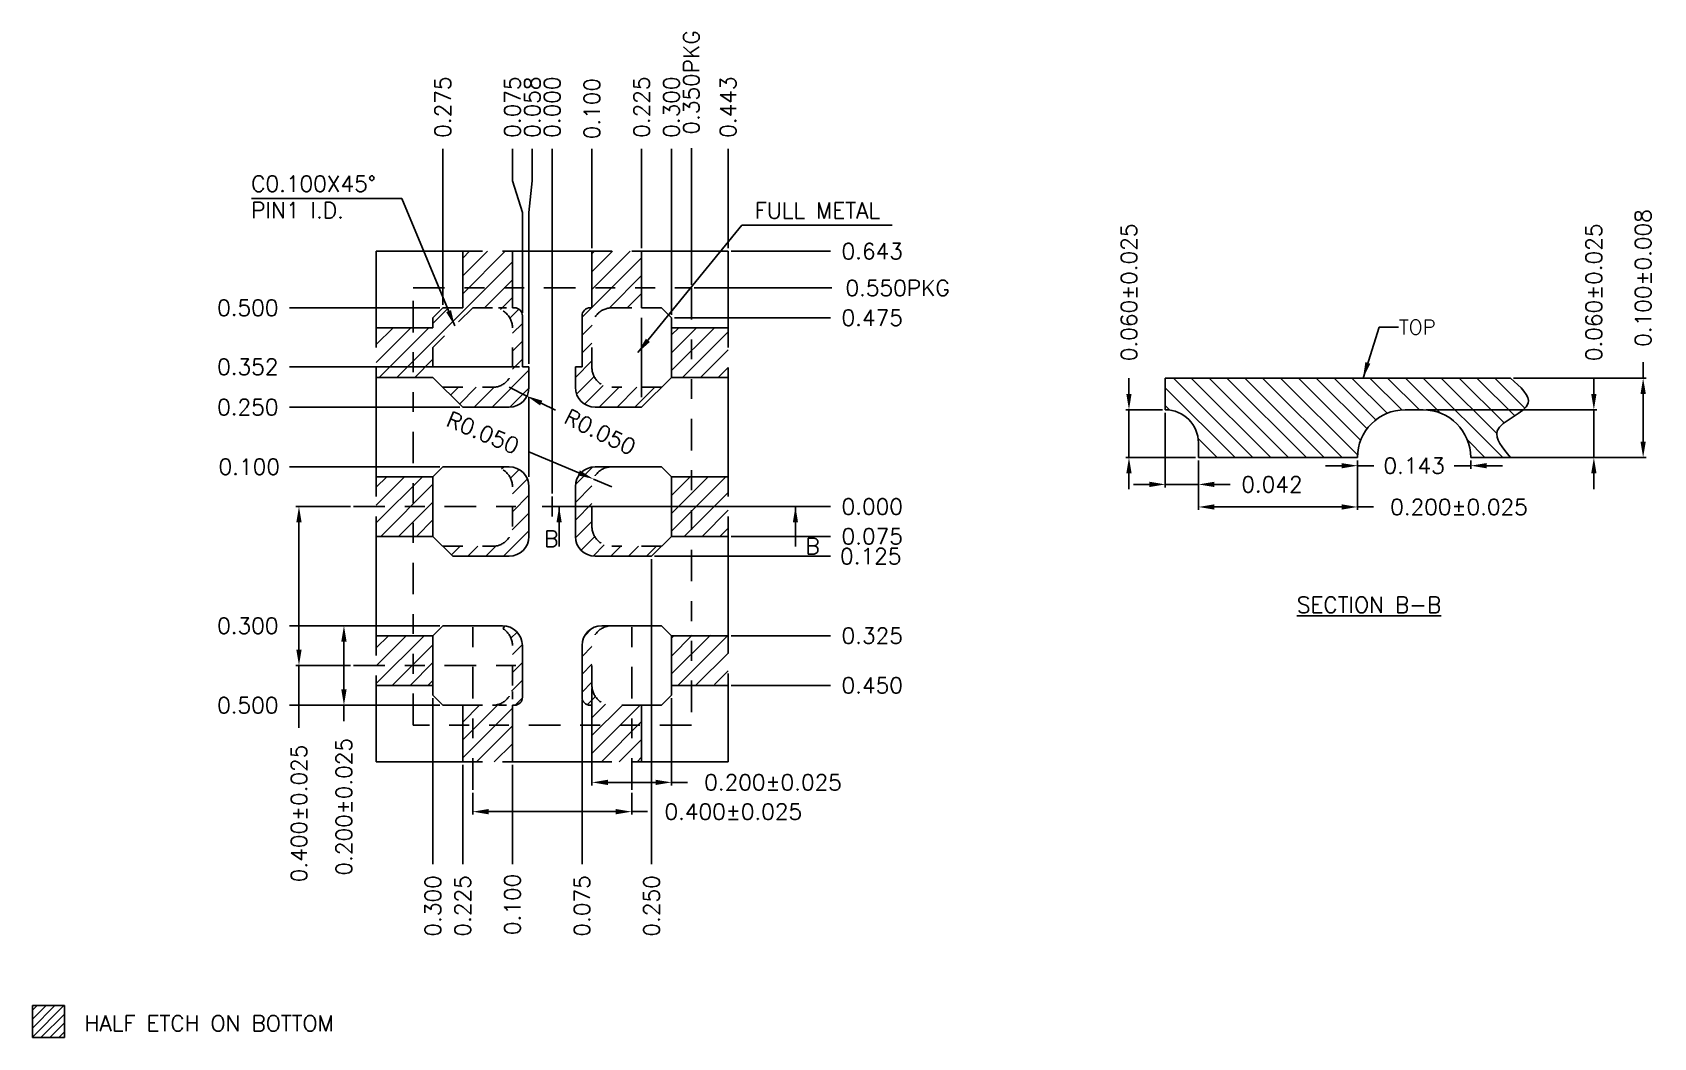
# Model space of a CAD drawing. Header units: millimetres. Extents: x 424.8 to 432.95, y 108.22 to 113.28.
import ezdxf
from ezdxf.enums import TextEntityAlignment as Align

# ---------------------------------------------------------------- set-up
doc = ezdxf.new("R2010")
doc.units = ezdxf.units.MM
doc.header["$LTSCALE"] = 0.5
doc.header["$PDMODE"] = 98
for name, pattern in [('CENTER', [50.8, 31.75, -6.35, 6.35, -6.35]), ('HIDDEN', [0.375, 0.25, -0.125]), ('PHANTOM2', [31.75, 15.875, -3.175, 3.175, -3.175, 3.175, -3.175])]:
    doc.linetypes.add(name, pattern=pattern)
for name, color, linetype in [('1', 7, 'HIDDEN'), ('Center', 2, 'CENTER'), ('DEF', 5, 'Continuous'), ('DIMENSION', 3, 'Continuous'), ('HEB', 4, 'Continuous'), ('PKG', 1, 'PHANTOM2'), ('TB', 7, 'Continuous')]:
    doc.layers.add(name, color=color, linetype=linetype)
doc.styles.add('ADESK1', font='romans', dxfattribs={"bigfont": 'AllInOneBig.shx'})
doc.styles.add('Chinese', font='', dxfattribs={"height": 5})
doc.styles.add('SIMPLEX', font='simplex.shx', dxfattribs={"bigfont": 'AllInOneBig.shx'})
doc.styles.get('Chinese').set_extended_font_data('SimSun')
doc.dimstyles.new('Standard3', dxfattribs={"dimtxt": 0.06, "dimasz": 0.08, "dimexe": 0.027, "dimexo": 0.027, "dimgap": 0.027, "dimtad": 1, "dimdec": 3, "dimrnd": 0.0005, "dimzin": 1, "dimtxsty": 'SIMPLEX', "dimcen": 0.1905, "dimclrd": 256, "dimclre": 256, "dimclrt": 256, "dimazin": 3, "dimtp": 0.03, "dimtm": 0.05, "dimtfac": 0.8, "dimtdec": 3, "dimtmove": 0, "dimatfit": 3, "dimfxl": 0.05, "dimtzin": 4, "dimlwd": -1, "dimlwe": -1})
doc.dimstyles.new('Standard4', dxfattribs={"dimtxt": 0.08, "dimasz": 0.08, "dimexe": 0.015, "dimexo": 0.015, "dimgap": 0.05, "dimtad": 1, "dimdec": 3, "dimlfac": 0.5, "dimrnd": 5e-06, "dimzin": 1, "dimtxsty": 'SIMPLEX', "dimcen": 0.05, "dimclrd": 256, "dimclre": 256, "dimclrt": 256, "dimazin": 3, "dimtp": 0.03, "dimtm": 0.05, "dimtfac": 0.8, "dimtdec": 3, "dimtmove": 0, "dimatfit": 3, "dimfxl": 0.05, "dimtzin": 4, "dimlwd": -1, "dimlwe": -1})

msp = doc.modelspace()

# ---------------------------------------------------------------- texts
at = {"ltscale": 0.1, "char_height": 0.08, "attachment_point": 1}
for s, insert, width, style in [('C0.100X45%%D\\PPIN1 I.D.', (425.8997, 112.5618), 0.781911, 'SIMPLEX'), ('FULL METAL', (428.4321, 112.427), 0.781911, 'SIMPLEX'), ('{\\Fsimplex|c0;\\LSECTION B-B}', (431.1596, 110.4428), 0.838553, 'Chinese')]:
    msp.add_mtext(s, dxfattribs=dict(at, insert=insert, width=width, style=style))
at = {"layer": 'DIMENSION', "ltscale": 0.1, "char_height": 0.08, "width": 0.084585, "attachment_point": 1, "style": 'Chinese'}
for insert in [(427.3735, 110.7751), (428.6877, 110.7381)]:
    msp.add_mtext('{\\Fsimplex|c0;B}', dxfattribs=dict(at, insert=insert))
at = {"layer": 'HEB', "linetype": 'ByBlock', "style": 'SIMPLEX'}
msp.add_text('HALF ETCH ON BOTTOM', height=0.08, dxfattribs=at).set_placement((425.0611, 108.2966), align=Align.MIDDLE_LEFT)
at = {"layer": 'TB', "style": 'ADESK1'}
msp.add_text('TOP', height=0.07363, dxfattribs=at).set_placement((431.6724, 111.7631))

# ---------------------------------------------------------------- blocks, each defined once
blk = doc.blocks.new('*D135')
at = {"ltscale": 0.1, "transparency": 16777216}
for p, q in [((430.6646, 111.1292), (430.6646, 110.8802)), ((431.4646, 111.1292), (431.4646, 110.8802)), ((430.7446, 110.8952), (431.3846, 110.8952)), ((431.4646, 110.8952), (431.5446, 110.8952))]:
    blk.add_line(p, q, dxfattribs=at)
for points in [[(430.7446, 110.9086), (430.7446, 110.8819), (430.6646, 110.8952)], [(431.3846, 110.9086), (431.3846, 110.8819), (431.4646, 110.8952)]]:
    blk.add_solid(points, dxfattribs=at)
at = {"layer": 'Defpoints', "color": 0, "ltscale": 0.1, "transparency": 16777216}
for p in [(430.6646, 111.1442), (431.4646, 111.1442), (431.4646, 110.8952)]:
    blk.add_point(p, dxfattribs=at)
at = {"ltscale": 0.1, "transparency": 16777216, "insert": (431.9755, 110.8952), "char_height": 0.08, "attachment_point": 5, "style": 'SIMPLEX'}
blk.add_mtext('\\A1;0.200%%P0.025', dxfattribs=at)
blk = doc.blocks.new('*D136')
at = {"ltscale": 0.1, "transparency": 16777216}
for p, q in [((430.4982, 111.3692), (430.4982, 110.9938)), ((430.6646, 111.1292), (430.6646, 110.9938)), ((430.4182, 111.0088), (430.3382, 111.0088)), ((430.4982, 111.0088), (430.6646, 111.0088)), ((430.7446, 111.0088), (430.8246, 111.0088))]:
    blk.add_line(p, q, dxfattribs=at)
for points in [[(430.4182, 111.0221), (430.4182, 110.9955), (430.4982, 111.0088)], [(430.7446, 111.0221), (430.7446, 110.9955), (430.6646, 111.0088)]]:
    blk.add_solid(points, dxfattribs=at)
at = {"layer": 'Defpoints', "color": 0, "ltscale": 0.1, "transparency": 16777216}
for p in [(430.4982, 111.3842), (430.6646, 111.1442), (430.4982, 111.0088)]:
    blk.add_point(p, dxfattribs=at)
at = {"ltscale": 0.1, "transparency": 16777216, "insert": (431.0346, 111.0088), "char_height": 0.08, "attachment_point": 5, "style": 'SIMPLEX'}
blk.add_mtext('\\A1;0.042', dxfattribs=at)
blk = doc.blocks.new('*D137')
at = {"ltscale": 0.1, "transparency": 16777216}
for p, q in [((432.6539, 111.4642), (432.6539, 111.5442)), ((431.8096, 111.3842), (432.6689, 111.3842)), ((432.6539, 111.1442), (432.6539, 111.3842)), ((432.0496, 111.1442), (432.6689, 111.1442)), ((432.6539, 111.0642), (432.6539, 110.9842))]:
    blk.add_line(p, q, dxfattribs=at)
for points in [[(432.6405, 111.4642), (432.6672, 111.4642), (432.6539, 111.3842)], [(432.6405, 111.0642), (432.6672, 111.0642), (432.6539, 111.1442)]]:
    blk.add_solid(points, dxfattribs=at)
at = {"layer": 'Defpoints', "color": 0, "ltscale": 0.1, "transparency": 16777216}
for p in [(431.7946, 111.3842), (432.6539, 111.3842), (432.0346, 111.1442)]:
    blk.add_point(p, dxfattribs=at)
at = {"ltscale": 0.1, "transparency": 16777216, "insert": (432.6539, 111.9751), "char_height": 0.08, "attachment_point": 5, "rotation": 90, "style": 'SIMPLEX'}
blk.add_mtext('\\A1;0.060%%P0.025', dxfattribs=at)
blk = doc.blocks.new('*D138')
at = {"ltscale": 0.1, "transparency": 16777216}
for p, q in [((432.9018, 111.5442), (432.9018, 111.6242)), ((432.2496, 111.5442), (432.9168, 111.5442)), ((432.9018, 111.2242), (432.9018, 111.4642)), ((432.2496, 111.1442), (432.9168, 111.1442))]:
    blk.add_line(p, q, dxfattribs=at)
for points in [[(432.8885, 111.4642), (432.9152, 111.4642), (432.9018, 111.5442)], [(432.8885, 111.2242), (432.9152, 111.2242), (432.9018, 111.1442)]]:
    blk.add_solid(points, dxfattribs=at)
at = {"layer": 'Defpoints', "color": 0, "ltscale": 0.1, "transparency": 16777216}
for p in [(432.2346, 111.5442), (432.9018, 111.5442), (432.2346, 111.1442)]:
    blk.add_point(p, dxfattribs=at)
at = {"ltscale": 0.1, "transparency": 16777216, "insert": (432.9018, 112.0475), "char_height": 0.08, "attachment_point": 5, "rotation": 90, "style": 'SIMPLEX'}
blk.add_mtext('\\A1;0.100%%P0.008', dxfattribs=at)
blk = doc.blocks.new('*D139')
at = {"ltscale": 0.1, "transparency": 16777216}
for p, q in [((430.3152, 111.4642), (430.3152, 111.5442)), ((430.4832, 111.3842), (430.3002, 111.3842)), ((430.3152, 111.1442), (430.3152, 111.3842)), ((430.6496, 111.1442), (430.3002, 111.1442)), ((430.3152, 111.0642), (430.3152, 110.9842))]:
    blk.add_line(p, q, dxfattribs=at)
for points in [[(430.3019, 111.4642), (430.3285, 111.4642), (430.3152, 111.3842)], [(430.3019, 111.0642), (430.3285, 111.0642), (430.3152, 111.1442)]]:
    blk.add_solid(points, dxfattribs=at)
at = {"layer": 'Defpoints', "color": 0, "ltscale": 0.1, "transparency": 16777216}
for p in [(430.3152, 111.3842), (430.4982, 111.3842), (430.6646, 111.1442)]:
    blk.add_point(p, dxfattribs=at)
at = {"ltscale": 0.1, "transparency": 16777216, "insert": (430.3152, 111.9751), "char_height": 0.08, "attachment_point": 5, "rotation": 90, "style": 'SIMPLEX'}
blk.add_mtext('\\A1;0.060%%P0.025', dxfattribs=at)
blk = doc.blocks.new('*D140')
at = {"ltscale": 0.1, "transparency": 16777216}
for p, q in [((431.3846, 111.1029), (431.3046, 111.1029)), ((431.4646, 111.1292), (431.4646, 111.0879)), ((431.4646, 111.1029), (431.5472, 111.1029)), ((432.0346, 111.1029), (431.9519, 111.1029)), ((432.0346, 111.1292), (432.0346, 111.0879)), ((432.1146, 111.1029), (432.1946, 111.1029))]:
    blk.add_line(p, q, dxfattribs=at)
for points in [[(431.3846, 111.1162), (431.3846, 111.0896), (431.4646, 111.1029)], [(432.1146, 111.1162), (432.1146, 111.0896), (432.0346, 111.1029)]]:
    blk.add_solid(points, dxfattribs=at)
at = {"layer": 'Defpoints', "color": 0, "ltscale": 0.1, "transparency": 16777216}
for p in [(431.4646, 111.1442), (432.0346, 111.1442), (432.0346, 111.1029)]:
    blk.add_point(p, dxfattribs=at)
at = {"ltscale": 0.1, "transparency": 16777216, "insert": (431.7496, 111.1029), "char_height": 0.08, "attachment_point": 5, "style": 'SIMPLEX'}
blk.add_mtext('\\A1;0.143', dxfattribs=at)
blk = doc.blocks.new('*D159')
at = {"layer": 'Defpoints', "color": 0, "ltscale": 0.1, "transparency": 16777216}
for p in [(427.4138, 110.8974), (427.4638, 110.8974), (428.8138, 110.8974)]:
    blk.add_point(p, dxfattribs=at)
at = {"layer": 'DIMENSION', "ltscale": 0.1, "transparency": 16777216}
blk.add_line((427.4788, 110.8974), (428.8138, 110.8974), dxfattribs=at)
at = {"layer": 'DIMENSION', "ltscale": 0.1, "transparency": 16777216, "insert": (429.0238, 110.8974), "char_height": 0.08, "attachment_point": 5, "style": 'SIMPLEX'}
blk.add_mtext('\\A1;0.000', dxfattribs=at)
blk = doc.blocks.new('*D160')
at = {"layer": 'Defpoints', "color": 0, "ltscale": 0.1, "transparency": 16777216}
for p in [(427.4138, 112.6974), (427.4138, 110.9474), (427.4138, 110.8974)]:
    blk.add_point(p, dxfattribs=at)
at = {"layer": 'DIMENSION', "ltscale": 0.1, "transparency": 16777216}
blk.add_line((427.4138, 110.9624), (427.4138, 112.6974), dxfattribs=at)
at = {"layer": 'DIMENSION', "ltscale": 0.1, "transparency": 16777216, "insert": (427.4138, 112.9074), "char_height": 0.08, "attachment_point": 5, "rotation": 90, "style": 'SIMPLEX'}
blk.add_mtext('\\A1;0.000', dxfattribs=at)
blk = doc.blocks.new('*D161')
at = {"layer": 'Defpoints', "color": 0, "ltscale": 0.1, "transparency": 16777216}
for p in [(426.14, 110.8974), (426.4138, 110.8974), (426.4138, 110.0974)]:
    blk.add_point(p, dxfattribs=at)
at = {"layer": 'DIMENSION', "ltscale": 0.1, "transparency": 16777216}
for p, q in [((426.3988, 110.8974), (426.125, 110.8974)), ((426.14, 110.8174), (426.14, 110.1774)), ((426.3988, 110.0974), (426.125, 110.0974)), ((426.14, 110.0974), (426.14, 109.7836))]:
    blk.add_line(p, q, dxfattribs=at)
for points in [[(426.1267, 110.8174), (426.1533, 110.8174), (426.14, 110.8974)], [(426.1267, 110.1774), (426.1533, 110.1774), (426.14, 110.0974)]]:
    blk.add_solid(points, dxfattribs=at)
at = {"layer": 'DIMENSION', "ltscale": 0.1, "transparency": 16777216, "insert": (426.14, 109.3527), "char_height": 0.08, "attachment_point": 5, "rotation": 90, "style": 'SIMPLEX'}
blk.add_mtext('\\A1;0.400%%P0.025', dxfattribs=at)
blk = doc.blocks.new('*D162')
at = {"layer": 'Defpoints', "color": 0, "ltscale": 0.1, "transparency": 16777216}
for p in [(428.2988, 112.1824), (428.8138, 112.1824), (427.4138, 110.8974)]:
    blk.add_point(p, dxfattribs=at)
at = {"layer": 'DIMENSION', "ltscale": 0.1, "transparency": 16777216}
blk.add_line((428.3138, 112.1824), (428.8138, 112.1824), dxfattribs=at)
at = {"layer": 'DIMENSION', "ltscale": 0.1, "transparency": 16777216, "insert": (429.0238, 112.1824), "char_height": 0.08, "attachment_point": 5, "style": 'SIMPLEX'}
blk.add_mtext('\\A1;0.643', dxfattribs=at)
blk = doc.blocks.new('*D163')
at = {"layer": 'Defpoints', "color": 0, "ltscale": 0.1, "transparency": 16777216}
for p in [(428.2988, 112.6974), (428.2988, 112.1824), (427.4138, 110.8974)]:
    blk.add_point(p, dxfattribs=at)
at = {"layer": 'DIMENSION', "ltscale": 0.1, "transparency": 16777216}
blk.add_line((428.2988, 112.1974), (428.2988, 112.6974), dxfattribs=at)
at = {"layer": 'DIMENSION', "ltscale": 0.1, "transparency": 16777216, "insert": (428.2988, 112.9074), "char_height": 0.08, "attachment_point": 5, "rotation": 90, "style": 'SIMPLEX'}
blk.add_mtext('\\A1;0.443', dxfattribs=at)
blk = doc.blocks.new('*D164')
at = {"layer": 'Defpoints', "color": 0, "ltscale": 0.1, "transparency": 16777216}
for p in [(427.8638, 112.6974), (427.8638, 112.1824), (427.4138, 110.8974)]:
    blk.add_point(p, dxfattribs=at)
at = {"layer": 'DIMENSION', "ltscale": 0.1, "transparency": 16777216}
blk.add_line((427.8638, 112.1974), (427.8638, 112.6974), dxfattribs=at)
at = {"layer": 'DIMENSION', "ltscale": 0.1, "transparency": 16777216, "insert": (427.8638, 112.9074), "char_height": 0.08, "attachment_point": 5, "rotation": 90, "style": 'SIMPLEX'}
blk.add_mtext('\\A1;0.225', dxfattribs=at)
blk = doc.blocks.new('*D165')
at = {"layer": 'Defpoints', "color": 0, "ltscale": 0.1, "transparency": 16777216}
for p in [(428.0138, 112.6974), (428.0138, 111.8474), (427.4138, 110.8974)]:
    blk.add_point(p, dxfattribs=at)
at = {"layer": 'DIMENSION', "ltscale": 0.1, "transparency": 16777216}
blk.add_line((428.0138, 111.8624), (428.0138, 112.6974), dxfattribs=at)
at = {"layer": 'DIMENSION', "ltscale": 0.1, "transparency": 16777216, "insert": (428.0138, 112.9074), "char_height": 0.08, "attachment_point": 5, "rotation": 90, "style": 'SIMPLEX'}
blk.add_mtext('\\A1;0.300', dxfattribs=at)
blk = doc.blocks.new('*D166')
at = {"layer": 'Defpoints', "color": 0, "ltscale": 0.1, "transparency": 16777216}
for p in [(427.4138, 110.8974), (426.8138, 109.9474), (426.8138, 109.0974)]:
    blk.add_point(p, dxfattribs=at)
at = {"layer": 'DIMENSION', "ltscale": 0.1, "transparency": 16777216}
blk.add_line((426.8138, 109.9324), (426.8138, 109.0974), dxfattribs=at)
at = {"layer": 'DIMENSION', "ltscale": 0.1, "transparency": 16777216, "insert": (426.8138, 108.8874), "char_height": 0.08, "attachment_point": 5, "rotation": 90, "style": 'SIMPLEX'}
blk.add_mtext('\\A1;0.300', dxfattribs=at)
blk = doc.blocks.new('*D143')
at = {"layer": 'Defpoints', "color": 0, "ltscale": 0.1, "transparency": 16777216}
for p in [(428.1138, 111.9974), (428.8213, 111.9974), (427.4138, 110.8974)]:
    blk.add_point(p, dxfattribs=at)
at = {"layer": 'DIMENSION', "ltscale": 0.1, "transparency": 16777216}
blk.add_line((428.1288, 111.9974), (428.8213, 111.9974), dxfattribs=at)
at = {"layer": 'DIMENSION', "ltscale": 0.1, "transparency": 16777216, "insert": (429.1513, 111.9974), "char_height": 0.08, "attachment_point": 5, "style": 'SIMPLEX'}
blk.add_mtext('\\A1;0.550PKG', dxfattribs=at)
blk = doc.blocks.new('*D144')
at = {"layer": 'Defpoints', "color": 0, "ltscale": 0.1, "transparency": 16777216}
for p in [(428.1138, 112.7015), (428.1138, 111.9974), (427.4138, 110.8974)]:
    blk.add_point(p, dxfattribs=at)
at = {"layer": 'DIMENSION', "ltscale": 0.1, "transparency": 16777216}
blk.add_line((428.1138, 112.0124), (428.1138, 112.7015), dxfattribs=at)
at = {"layer": 'DIMENSION', "ltscale": 0.1, "transparency": 16777216, "insert": (428.1138, 113.0315), "char_height": 0.08, "attachment_point": 5, "rotation": 90, "style": 'SIMPLEX'}
blk.add_mtext('\\A1;0.350PKG', dxfattribs=at)
blk = doc.blocks.new('*D145')
at = {"layer": 'Defpoints', "color": 0, "ltscale": 0.1, "transparency": 16777216}
for p in [(427.4138, 110.8974), (426.0924, 109.8974), (426.8638, 109.8974)]:
    blk.add_point(p, dxfattribs=at)
at = {"layer": 'DIMENSION', "linetype": 'ByBlock', "ltscale": 0.1, "transparency": 16777216}
blk.add_line((426.8488, 109.8974), (426.0924, 109.8974), dxfattribs=at)
at = {"layer": 'DIMENSION', "ltscale": 0.1, "transparency": 16777216, "insert": (425.8824, 109.8974), "char_height": 0.08, "attachment_point": 5, "style": 'SIMPLEX'}
blk.add_mtext('\\A1;0.500', dxfattribs=at)
blk = doc.blocks.new('*D146')
at = {"layer": 'Defpoints', "color": 0, "ltscale": 0.1, "transparency": 16777216}
for p in [(426.0924, 111.8974), (426.8638, 111.8974), (427.4138, 110.8974)]:
    blk.add_point(p, dxfattribs=at)
at = {"layer": 'DIMENSION', "linetype": 'ByBlock', "ltscale": 0.1, "transparency": 16777216}
blk.add_line((426.8488, 111.8974), (426.0924, 111.8974), dxfattribs=at)
at = {"layer": 'DIMENSION', "ltscale": 0.1, "transparency": 16777216, "insert": (425.8824, 111.8974), "char_height": 0.08, "attachment_point": 5, "style": 'SIMPLEX'}
blk.add_mtext('\\A1;0.500', dxfattribs=at)
blk = doc.blocks.new('*D167')
at = {"layer": 'Defpoints', "color": 0, "ltscale": 0.1, "transparency": 16777216}
for p in [(427.6138, 112.6974), (427.6138, 112.1824), (427.4138, 110.8974)]:
    blk.add_point(p, dxfattribs=at)
at = {"layer": 'DIMENSION', "ltscale": 0.1, "transparency": 16777216}
blk.add_line((427.6138, 112.1974), (427.6138, 112.6974), dxfattribs=at)
at = {"layer": 'DIMENSION', "ltscale": 0.1, "transparency": 16777216, "insert": (427.6138, 112.8998), "char_height": 0.08, "attachment_point": 5, "rotation": 90, "style": 'SIMPLEX'}
blk.add_mtext('\\A1;0.100', dxfattribs=at)
blk = doc.blocks.new('*D147')
at = {"layer": 'Defpoints', "color": 0, "ltscale": 0.1, "transparency": 16777216}
for p in [(427.3138, 112.6974), (427.297, 111.6006), (427.4138, 110.8974)]:
    blk.add_point(p, dxfattribs=at)
at = {"layer": 'DIMENSION', "ltscale": 0.1, "transparency": 16777216}
for p, q in [((427.3138, 112.5374), (427.3138, 112.6974)), ((427.297, 112.3774), (427.3138, 112.5374)), ((427.297, 111.6156), (427.297, 112.3774))]:
    blk.add_line(p, q, dxfattribs=at)
at = {"layer": 'DIMENSION', "ltscale": 0.1, "transparency": 16777216, "insert": (427.3138, 112.9074), "char_height": 0.08, "attachment_point": 5, "rotation": 90, "style": 'SIMPLEX'}
blk.add_mtext('\\A1;0.058', dxfattribs=at)
blk = doc.blocks.new('*D148')
at = {"layer": 'Defpoints', "color": 0, "ltscale": 0.1, "transparency": 16777216}
for p in [(427.2138, 112.6974), (427.2638, 111.8574), (427.4138, 110.8974)]:
    blk.add_point(p, dxfattribs=at)
at = {"layer": 'DIMENSION', "ltscale": 0.1, "transparency": 16777216}
for p, q in [((427.2138, 112.5374), (427.2138, 112.6974)), ((427.2638, 112.3774), (427.2138, 112.5374)), ((427.2638, 111.8724), (427.2638, 112.3774))]:
    blk.add_line(p, q, dxfattribs=at)
at = {"layer": 'DIMENSION', "ltscale": 0.1, "transparency": 16777216, "insert": (427.2138, 112.9074), "char_height": 0.08, "attachment_point": 5, "rotation": 90, "style": 'SIMPLEX'}
blk.add_mtext('\\A1;0.075', dxfattribs=at)
blk = doc.blocks.new('*D149')
at = {"layer": 'Defpoints', "color": 0, "ltscale": 0.1, "transparency": 16777216}
for p in [(426.0924, 111.0974), (426.8638, 111.0974), (427.4138, 110.8974)]:
    blk.add_point(p, dxfattribs=at)
at = {"layer": 'DIMENSION', "ltscale": 0.1, "transparency": 16777216}
blk.add_line((426.8488, 111.0974), (426.0924, 111.0974), dxfattribs=at)
at = {"layer": 'DIMENSION', "ltscale": 0.1, "transparency": 16777216, "insert": (425.89, 111.0974), "char_height": 0.08, "attachment_point": 5, "style": 'SIMPLEX'}
blk.add_mtext('\\A1;0.100', dxfattribs=at)
blk = doc.blocks.new('*D150')
at = {"layer": 'Defpoints', "color": 0, "ltscale": 0.1, "transparency": 16777216}
for p in [(427.4138, 110.8974), (427.9138, 110.6474), (428.8138, 110.6474)]:
    blk.add_point(p, dxfattribs=at)
at = {"layer": 'DIMENSION', "ltscale": 0.1, "transparency": 16777216}
blk.add_line((427.9288, 110.6474), (428.8138, 110.6474), dxfattribs=at)
at = {"layer": 'DIMENSION', "ltscale": 0.1, "transparency": 16777216, "insert": (429.0162, 110.6474), "char_height": 0.08, "attachment_point": 5, "style": 'SIMPLEX'}
blk.add_mtext('\\A1;0.125', dxfattribs=at)
blk = doc.blocks.new('*D151')
at = {"layer": 'Defpoints', "color": 0, "ltscale": 0.1, "transparency": 16777216}
for p in [(426.0924, 111.6006), (427.2638, 111.6006), (427.4138, 110.8974)]:
    blk.add_point(p, dxfattribs=at)
at = {"layer": 'DIMENSION', "ltscale": 0.1, "transparency": 16777216}
blk.add_line((427.2488, 111.6006), (426.0924, 111.6006), dxfattribs=at)
at = {"layer": 'DIMENSION', "ltscale": 0.1, "transparency": 16777216, "insert": (425.8824, 111.6006), "char_height": 0.08, "attachment_point": 5, "style": 'SIMPLEX'}
blk.add_mtext('\\A1;0.352', dxfattribs=at)
blk = doc.blocks.new('*D152')
at = {"layer": 'Defpoints', "color": 0, "ltscale": 0.1, "transparency": 16777216}
for p in [(426.0924, 111.3974), (426.9638, 111.3974), (427.4138, 110.8974)]:
    blk.add_point(p, dxfattribs=at)
at = {"layer": 'DIMENSION', "ltscale": 0.1, "transparency": 16777216}
blk.add_line((426.9488, 111.3974), (426.0924, 111.3974), dxfattribs=at)
at = {"layer": 'DIMENSION', "ltscale": 0.1, "transparency": 16777216, "insert": (425.8824, 111.3974), "char_height": 0.08, "attachment_point": 5, "style": 'SIMPLEX'}
blk.add_mtext('\\A1;0.250', dxfattribs=at)
blk = doc.blocks.new('*D168')
at = {"layer": 'Defpoints', "color": 0, "ltscale": 0.1, "transparency": 16777216}
for p in [(427.4138, 110.8974), (427.2138, 109.6124), (427.2138, 109.0974)]:
    blk.add_point(p, dxfattribs=at)
at = {"layer": 'DIMENSION', "ltscale": 0.1, "transparency": 16777216}
blk.add_line((427.2138, 109.5974), (427.2138, 109.0974), dxfattribs=at)
at = {"layer": 'DIMENSION', "ltscale": 0.1, "transparency": 16777216, "insert": (427.2138, 108.895), "char_height": 0.08, "attachment_point": 5, "rotation": 90, "style": 'SIMPLEX'}
blk.add_mtext('\\A1;0.100', dxfattribs=at)
blk = doc.blocks.new('*D169')
at = {"layer": 'Defpoints', "color": 0, "ltscale": 0.1, "transparency": 16777216}
for p in [(427.4138, 110.8974), (426.9638, 109.6124), (426.9638, 109.0974)]:
    blk.add_point(p, dxfattribs=at)
at = {"layer": 'DIMENSION', "ltscale": 0.1, "transparency": 16777216}
blk.add_line((426.9638, 109.5974), (426.9638, 109.0974), dxfattribs=at)
at = {"layer": 'DIMENSION', "ltscale": 0.1, "transparency": 16777216, "insert": (426.9638, 108.8874), "char_height": 0.08, "attachment_point": 5, "rotation": 90, "style": 'SIMPLEX'}
blk.add_mtext('\\A1;0.225', dxfattribs=at)
blk = doc.blocks.new('*D170')
at = {"layer": 'Defpoints', "color": 0, "ltscale": 0.1, "transparency": 16777216}
for p in [(427.4138, 110.8974), (428.2988, 110.7474), (428.8138, 110.7474)]:
    blk.add_point(p, dxfattribs=at)
at = {"layer": 'DIMENSION', "ltscale": 0.1, "transparency": 16777216}
blk.add_line((428.3138, 110.7474), (428.8138, 110.7474), dxfattribs=at)
at = {"layer": 'DIMENSION', "ltscale": 0.1, "transparency": 16777216, "insert": (429.0238, 110.7474), "char_height": 0.08, "attachment_point": 5, "style": 'SIMPLEX'}
blk.add_mtext('\\A1;0.075', dxfattribs=at)
blk = doc.blocks.new('*D153')
at = {"layer": 'Defpoints', "color": 0, "ltscale": 0.1, "transparency": 16777216}
for p in [(427.4138, 110.8974), (427.9138, 110.6474), (427.9138, 109.0974)]:
    blk.add_point(p, dxfattribs=at)
at = {"layer": 'DIMENSION', "ltscale": 0.1, "transparency": 16777216}
blk.add_line((427.9138, 110.6324), (427.9138, 109.0974), dxfattribs=at)
at = {"layer": 'DIMENSION', "ltscale": 0.1, "transparency": 16777216, "insert": (427.9138, 108.8874), "char_height": 0.08, "attachment_point": 5, "rotation": 90, "style": 'SIMPLEX'}
blk.add_mtext('\\A1;0.250', dxfattribs=at)
blk = doc.blocks.new('*D171')
at = {"layer": 'Defpoints', "color": 0, "ltscale": 0.1, "transparency": 16777216}
for p in [(427.4138, 110.8974), (428.2988, 110.2474), (428.8138, 110.2474)]:
    blk.add_point(p, dxfattribs=at)
at = {"layer": 'DIMENSION', "ltscale": 0.1, "transparency": 16777216}
blk.add_line((428.3138, 110.2474), (428.8138, 110.2474), dxfattribs=at)
at = {"layer": 'DIMENSION', "ltscale": 0.1, "transparency": 16777216, "insert": (429.0238, 110.2474), "char_height": 0.08, "attachment_point": 5, "style": 'SIMPLEX'}
blk.add_mtext('\\A1;0.325', dxfattribs=at)
blk = doc.blocks.new('*D172')
at = {"layer": 'Defpoints', "color": 0, "ltscale": 0.1, "transparency": 16777216}
for p in [(427.4138, 110.8974), (428.2988, 109.9974), (428.8138, 109.9974)]:
    blk.add_point(p, dxfattribs=at)
at = {"layer": 'DIMENSION', "ltscale": 0.1, "transparency": 16777216}
blk.add_line((428.3138, 109.9974), (428.8138, 109.9974), dxfattribs=at)
at = {"layer": 'DIMENSION', "ltscale": 0.1, "transparency": 16777216, "insert": (429.0238, 109.9974), "char_height": 0.08, "attachment_point": 5, "style": 'SIMPLEX'}
blk.add_mtext('\\A1;0.450', dxfattribs=at)
blk = doc.blocks.new('*D154')
at = {"layer": 'Defpoints', "color": 0, "ltscale": 0.1, "transparency": 16777216}
for p in [(428.0138, 111.8474), (428.8138, 111.8474), (427.4138, 110.8974)]:
    blk.add_point(p, dxfattribs=at)
at = {"layer": 'DIMENSION', "ltscale": 0.1, "transparency": 16777216}
blk.add_line((428.0288, 111.8474), (428.8138, 111.8474), dxfattribs=at)
at = {"layer": 'DIMENSION', "ltscale": 0.1, "transparency": 16777216, "insert": (429.0238, 111.8474), "char_height": 0.08, "attachment_point": 5, "style": 'SIMPLEX'}
blk.add_mtext('\\A1;0.475', dxfattribs=at)
blk = doc.blocks.new('*D155')
at = {"layer": 'Defpoints', "color": 0, "ltscale": 0.1, "transparency": 16777216}
for p in [(426.8638, 112.6974), (426.8638, 111.8974), (427.4138, 110.8974)]:
    blk.add_point(p, dxfattribs=at)
at = {"layer": 'DIMENSION', "ltscale": 0.1, "transparency": 16777216}
blk.add_line((426.8638, 111.9124), (426.8638, 112.6974), dxfattribs=at)
at = {"layer": 'DIMENSION', "ltscale": 0.1, "transparency": 16777216, "insert": (426.8638, 112.9074), "char_height": 0.08, "attachment_point": 5, "rotation": 90, "style": 'SIMPLEX'}
blk.add_mtext('\\A1;0.275', dxfattribs=at)
blk = doc.blocks.new('*D156')
at = {"layer": 'Defpoints', "color": 0, "ltscale": 0.1, "transparency": 16777216}
for p in [(427.0138, 109.4724), (427.8138, 109.4724), (427.8138, 109.3619)]:
    blk.add_point(p, dxfattribs=at)
at = {"layer": 'DIMENSION', "ltscale": 0.1, "transparency": 16777216}
for p, q in [((427.0138, 109.4574), (427.0138, 109.3469)), ((427.8138, 109.4574), (427.8138, 109.3469)), ((427.0938, 109.3619), (427.7338, 109.3619)), ((427.8138, 109.3619), (427.8938, 109.3619))]:
    blk.add_line(p, q, dxfattribs=at)
for points in [[(427.0938, 109.3752), (427.0938, 109.3486), (427.0138, 109.3619)], [(427.7338, 109.3752), (427.7338, 109.3486), (427.8138, 109.3619)]]:
    blk.add_solid(points, dxfattribs=at)
at = {"layer": 'DIMENSION', "ltscale": 0.1, "transparency": 16777216, "insert": (428.3248, 109.3619), "char_height": 0.08, "attachment_point": 5, "style": 'SIMPLEX'}
blk.add_mtext('\\A1;0.400%%P0.025', dxfattribs=at)
blk = doc.blocks.new('*D157')
at = {"layer": 'Defpoints', "color": 0, "ltscale": 0.1, "transparency": 16777216}
for p in [(427.6138, 109.9974), (428.0138, 109.9474), (428.0138, 109.5092)]:
    blk.add_point(p, dxfattribs=at)
at = {"layer": 'DIMENSION', "ltscale": 0.1, "transparency": 16777216}
for p, q in [((427.6138, 109.9824), (427.6138, 109.4942)), ((428.0138, 109.9324), (428.0138, 109.4942)), ((427.6938, 109.5092), (427.9338, 109.5092)), ((428.0138, 109.5092), (428.0938, 109.5092))]:
    blk.add_line(p, q, dxfattribs=at)
for points in [[(427.6938, 109.5225), (427.6938, 109.4958), (427.6138, 109.5092)], [(427.9338, 109.5225), (427.9338, 109.4958), (428.0138, 109.5092)]]:
    blk.add_solid(points, dxfattribs=at)
at = {"layer": 'DIMENSION', "ltscale": 0.1, "transparency": 16777216, "insert": (428.5248, 109.5092), "char_height": 0.08, "attachment_point": 5, "style": 'SIMPLEX'}
blk.add_mtext('\\A1;0.200%%P0.025', dxfattribs=at)
blk = doc.blocks.new('*D158')
at = {"layer": 'Defpoints', "color": 0, "ltscale": 0.1, "transparency": 16777216}
for p in [(426.8638, 110.2974), (426.3662, 109.8974), (426.8638, 109.8974)]:
    blk.add_point(p, dxfattribs=at)
at = {"layer": 'DIMENSION', "ltscale": 0.1, "transparency": 16777216}
for p, q in [((426.8488, 110.2974), (426.3512, 110.2974)), ((426.3662, 110.2174), (426.3662, 109.9774)), ((426.8488, 109.8974), (426.3512, 109.8974)), ((426.3662, 109.8974), (426.3662, 109.8174))]:
    blk.add_line(p, q, dxfattribs=at)
for points in [[(426.3529, 110.2174), (426.3795, 110.2174), (426.3662, 110.2974)], [(426.3529, 109.9774), (426.3795, 109.9774), (426.3662, 109.8974)]]:
    blk.add_solid(points, dxfattribs=at)
at = {"layer": 'DIMENSION', "ltscale": 0.1, "transparency": 16777216, "insert": (426.3662, 109.3864), "char_height": 0.08, "attachment_point": 5, "rotation": 90, "style": 'SIMPLEX'}
blk.add_mtext('\\A1;0.200%%P0.025', dxfattribs=at)
blk = doc.blocks.new('*D173')
at = {"layer": 'Defpoints', "color": 0, "ltscale": 0.1, "transparency": 16777216}
for p in [(427.4138, 110.8974), (427.5638, 109.9374), (427.5638, 109.0974)]:
    blk.add_point(p, dxfattribs=at)
at = {"layer": 'DIMENSION', "ltscale": 0.1, "transparency": 16777216}
blk.add_line((427.5638, 109.9224), (427.5638, 109.0974), dxfattribs=at)
at = {"layer": 'DIMENSION', "ltscale": 0.1, "transparency": 16777216, "insert": (427.5638, 108.8874), "char_height": 0.08, "attachment_point": 5, "rotation": 90, "style": 'SIMPLEX'}
blk.add_mtext('\\A1;0.075', dxfattribs=at)
blk = doc.blocks.new('*D174')
at = {"layer": 'Defpoints', "color": 0, "ltscale": 0.1, "transparency": 16777216}
for p in [(427.197, 111.4974), (427.2868, 111.4533)]:
    blk.add_point(p, dxfattribs=at)
at = {"layer": 'DIMENSION', "ltscale": 0.1, "transparency": 16777216}
for p, q in [((427.197, 111.4974), (427.2868, 111.4533)), ((427.4304, 111.3828), (427.3586, 111.4181))]:
    blk.add_line(p, q, dxfattribs=at)
blk.add_solid([(427.3645, 111.43), (427.3527, 111.4061), (427.2868, 111.4533)], dxfattribs=at)
at = {"layer": 'DIMENSION', "ltscale": 0.1, "transparency": 16777216, "insert": (427.6548, 111.2726), "char_height": 0.08, "attachment_point": 5, "rotation": 333.84839, "style": 'SIMPLEX'}
blk.add_mtext('\\A1;R0.050', dxfattribs=at)
blk = doc.blocks.new('*D175')
at = {"layer": 'Defpoints', "color": 0, "ltscale": 0.1, "transparency": 16777216}
for p in [(427.6216, 111.036), (427.7138, 110.9974)]:
    blk.add_point(p, dxfattribs=at)
at = {"layer": 'DIMENSION', "ltscale": 0.1, "transparency": 16777216}
for p, q in [((427.2958, 111.1724), (427.5478, 111.0669)), ((427.7138, 110.9974), (427.6216, 111.036))]:
    blk.add_line(p, q, dxfattribs=at)
blk.add_solid([(427.553, 111.0792), (427.5427, 111.0546), (427.6216, 111.036)], dxfattribs=at)
at = {"layer": 'DIMENSION', "ltscale": 0.1, "transparency": 16777216, "insert": (427.0652, 111.269), "char_height": 0.08, "attachment_point": 5, "rotation": 337.2792, "style": 'SIMPLEX'}
blk.add_mtext('\\A1;R0.050', dxfattribs=at)
blk = doc.blocks.new('*D176')
at = {"layer": 'Defpoints', "color": 0, "ltscale": 0.1, "transparency": 16777216}
for p in [(427.4138, 110.8974), (426.0924, 110.2974), (426.8638, 110.2974)]:
    blk.add_point(p, dxfattribs=at)
at = {"layer": 'DIMENSION', "ltscale": 0.1, "transparency": 16777216}
blk.add_line((426.8488, 110.2974), (426.0924, 110.2974), dxfattribs=at)
at = {"layer": 'DIMENSION', "ltscale": 0.1, "transparency": 16777216, "insert": (425.8824, 110.2974), "char_height": 0.08, "attachment_point": 5, "style": 'SIMPLEX'}
blk.add_mtext('\\A1;0.300', dxfattribs=at)

# ---------------------------------------------------------------- dimensions: what is measured, and where the dimension line sits
at = {"ltscale": 0.1}
for base, p1, p2, text, picture, middle in [((432.9018, 111.5442), (432.2346, 111.1442), (432.2346, 111.5442), '0.100%%P0.008', '*D138', (432.9018, 112.0475)), ((430.3152, 111.3842), (430.6646, 111.1442), (430.4982, 111.3842), '0.060%%P0.025', '*D139', (430.3152, 111.9751)), ((432.6539, 111.3842), (432.0346, 111.1442), (431.7946, 111.3842), '0.060%%P0.025', '*D137', (432.6539, 111.9751))]:
    dim = msp.add_linear_dim(base=base, p1=p1, p2=p2, angle=90, text=text, dimstyle='Standard4', dxfattribs=at)
    dim.commit()
    dim.dimension.update_dxf_attribs({"geometry": picture, "text_midpoint": middle})
dim = msp.add_linear_dim(base=(430.4982, 111.0088), p1=(430.6646, 111.1442), p2=(430.4982, 111.3842), text='0.042', dimstyle='Standard4', dxfattribs=at)
dim.commit()
dim.dimension.update_dxf_attribs({"geometry": '*D136', "text_midpoint": (431.0346, 111.0088), "dimtype": 160})
for base, p1, p2, text, picture, middle in [((431.4646, 110.8952), (430.6646, 111.1442), (431.4646, 111.1442), '0.200%%P0.025', '*D135', (431.9755, 110.8952)), ((432.0346, 111.1029), (431.4646, 111.1442), (432.0346, 111.1442), '0.143', '*D140', (431.7496, 111.1029))]:
    dim = msp.add_linear_dim(base=base, p1=p1, p2=p2, text=text, dimstyle='Standard4', dxfattribs=at)
    dim.commit()
    dim.dimension.update_dxf_attribs({"geometry": picture, "text_midpoint": middle})
at = {"layer": 'DIMENSION', "ltscale": 0.1}
for offset, dtype, picture, middle in [((0, 0.7041), 1, '*D144', (428.1138, 113.0315)), ((0.7075, 0), 0, '*D143', (429.1513, 111.9974))]:
    dim = msp.add_ordinate_dim(feature_location=(428.1138, 111.9974), offset=offset, dtype=dtype, origin=(427.4138, 110.8974), text='<>PKG', dimstyle='Standard4', dxfattribs=at)
    dim.commit()
    dim.dimension.update_dxf_attribs({"geometry": picture, "text_midpoint": middle})
for feature_location, offset, dtype, origin, picture, middle in [((426.8638, 111.8974), (0, 0.8), 1, (427.4138, 110.8974), '*D155', (426.8638, 112.9074)), ((427.2638, 111.8574), (-0.05, 0.84), 1, (427.4138, 110.8974), '*D148', (427.2138, 112.9074)), ((427.297, 111.6006), (0.0168, 1.0968), 1, (427.4138, 110.8974), '*D147', (427.3138, 112.9074)), ((427.4138396187, 110.947389696), (0, 1.75), 1, (427.4138396187, 110.897389696), '*D160', (427.4138396187, 112.907389696)), ((428.2988396187, 112.182389696), (0, 0.515), 1, (427.4138396187, 110.897389696), '*D163', (428.2988396187, 112.907389696)), ((427.8638, 112.1824), (0, 0.515), 1, (427.4138, 110.8974), '*D164', (427.8638, 112.9074)), ((428.0138, 111.8474), (0, 0.85), 1, (427.4138, 110.8974), '*D165', (428.0138, 112.9074)), ((427.6138, 112.1824), (0, 0.515), 1, (427.4138, 110.8974), '*D167', (427.6138, 112.8998)), ((428.2988396187, 112.182389696), (0.515, 0), 0, (427.4138396187, 110.897389696), '*D162', (429.0238396187, 112.182389696)), ((428.0138, 111.8474), (0.8, 0), 0, (427.4138, 110.8974), '*D154', (429.0238, 111.8474)), ((427.2638, 111.6006), (-1.1715, 0), 0, (427.4138, 110.8974), '*D151', (425.8824, 111.6006)), ((426.9638, 111.3974), (-0.8715, 0), 0, (427.4138, 110.8974), '*D152', (425.8824, 111.3974)), ((426.8638, 111.0974), (-0.7715, 0), 0, (427.4138, 110.8974), '*D149', (425.89, 111.0974)), ((427.4638396187, 110.897389696), (1.35, 0), 0, (427.4138396187, 110.897389696), '*D159', (429.0238396187, 110.897389696)), ((426.8638, 110.2974), (-0.7715, 0), 0, (427.4138, 110.8974), '*D176', (425.8824, 110.2974)), ((426.8138, 109.9474), (0, -0.85), 1, (427.4138, 110.8974), '*D166', (426.8138, 108.8874)), ((426.9638, 109.6124), (0, -0.515), 1, (427.4138, 110.8974), '*D169', (426.9638, 108.8874)), ((427.2138, 109.6124), (0, -0.515), 1, (427.4138, 110.8974), '*D168', (427.2138, 108.895)), ((427.9138, 110.6474), (0.9, 0), 0, (427.4138, 110.8974), '*D150', (429.0162, 110.6474)), ((428.2988, 110.7474), (0.515, 0), 0, (427.4138, 110.8974), '*D170', (429.0238, 110.7474)), ((427.9138, 110.6474), (0, -1.55), 1, (427.4138, 110.8974), '*D153', (427.9138, 108.8874)), ((428.2988, 110.2474), (0.515, 0), 0, (427.4138, 110.8974), '*D171', (429.0238, 110.2474)), ((428.2988, 109.9974), (0.515, 0), 0, (427.4138, 110.8974), '*D172', (429.0238, 109.9974)), ((427.5638, 109.9374), (0, -0.84), 1, (427.4138, 110.8974), '*D173', (427.5638, 108.8874))]:
    dim = msp.add_ordinate_dim(feature_location=feature_location, offset=offset, dtype=dtype, origin=origin, dimstyle='Standard4', dxfattribs=at)
    dim.commit()
    dim.dimension.update_dxf_attribs({"geometry": picture, "text_midpoint": middle})
for feature_location, picture, middle in [((426.8638, 111.8974), '*D146', (425.8824, 111.8974)), ((426.8638, 109.8974), '*D145', (425.8824, 109.8974))]:
    dim = msp.add_ordinate_dim(feature_location=feature_location, offset=(-0.7715, 0), dtype=0, origin=(427.4138, 110.8974), dimstyle='Standard4', override={"dimfxl": 1.25, "dimarcsym": 1}, dxfattribs=at)
    dim.commit()
    dim.dimension.update_dxf_attribs({"geometry": picture, "text_midpoint": middle})
dim = msp.add_radius_dim(center=(427.197, 111.4974), mpoint=(427.2868, 111.4533), dimstyle='Standard4', dxfattribs=at)
dim.commit()
dim.dimension.update_dxf_attribs({"geometry": '*D174', "text_midpoint": (427.6548, 111.2726)})
dim = msp.add_radius_dim(center=(427.7138, 110.9974), mpoint=(427.6216, 111.036), dimstyle='Standard4', dxfattribs=at)
dim.commit()
dim.dimension.update_dxf_attribs({"geometry": '*D175', "text_midpoint": (427.0652, 111.269), "dimtype": 164})
dim = msp.add_linear_dim(base=(426.14, 110.8974), p1=(426.4138, 110.0974), p2=(426.4138, 110.8974), angle=270, text='<>%%P0.025', dimstyle='Standard4', dxfattribs=at)
dim.commit()
dim.dimension.update_dxf_attribs({"geometry": '*D161', "text_midpoint": (426.14, 109.3527), "dimtype": 160})
dim = msp.add_linear_dim(base=(426.3662, 109.8974), p1=(426.8638, 110.2974), p2=(426.8638, 109.8974), angle=90, text='<>%%P0.025', dimstyle='Standard4', dxfattribs=at)
dim.commit()
dim.dimension.update_dxf_attribs({"geometry": '*D158', "text_midpoint": (426.3662, 109.3864)})
for base, p1, p2, picture, middle in [((428.0138, 109.5092), (427.6138, 109.9974), (428.0138, 109.9474), '*D157', (428.5248, 109.5092)), ((427.8138, 109.3619), (427.0138, 109.4724), (427.8138, 109.4724), '*D156', (428.3248, 109.3619))]:
    dim = msp.add_linear_dim(base=base, p1=p1, p2=p2, text='<>%%P0.025', dimstyle='Standard4', dxfattribs=at)
    dim.commit()
    dim.dimension.update_dxf_attribs({"geometry": picture, "text_midpoint": middle})

# ---------------------------------------------------------------- hatches: boundary and pattern name
at = {"ltscale": 0.1}
h = msp.add_hatch(dxfattribs=at)
h.set_pattern_fill('ANSI31', color=256, scale=0.02, angle=90)
h.set_pattern_definition([(135, (427.41384, 110.89739), (-0.0449013, -0.0449013), [])])
edge = h.paths.add_edge_path()
edge.add_line((431.7046, 111.3842), (431.7946, 111.3842))
edge.add_arc((431.7946, 111.1442), 0.24, 360, 90, ccw=False)
edge.add_line((432.0346, 111.1442), (432.2346, 111.1442))
edge.add_spline(control_points=[(432.2346, 111.1442), (432.1948, 111.1917), (432.0992, 111.3059), (432.4014, 111.3941), (432.2844, 111.4993), (432.2346, 111.5442)], knot_values=[0, 0, 0, 0, 0.148966, 0.358234, 0.513271, 0.513271, 0.513271, 0.513271], degree=3, periodic=0)
edge.add_line((432.2346, 111.5442), (430.4982, 111.5442))
edge.add_line((430.4982, 111.5442), (430.4982, 111.3842))
edge.add_arc((430.4982, 111.2178), 0.1664, 360, 90, ccw=False)
edge.add_line((430.6646, 111.2178), (430.6646, 111.1442))
edge.add_line((430.6646, 111.1442), (431.4646, 111.1442))
edge.add_arc((431.7046, 111.1442), 0.24, 90, 180, ccw=False)
at = {"layer": 'HEB'}
h = msp.add_hatch(dxfattribs=at)
h.set_pattern_fill('ANSI31', color=256, scale=0.02)
h.set_pattern_definition([(45, (427.12154, 111.94633), (-0.0449013, 0.0449013), [])])
edge = h.paths.add_edge_path()
edge.add_line((427.2138, 112.1824), (426.9638, 112.1824))
edge.add_line((426.9638, 112.1824), (426.9638, 111.8974))
edge.add_line((426.9638, 111.8974), (426.8638, 111.8974))
edge.add_line((426.8638, 111.8974), (426.8138, 111.8474))
edge.add_line((426.8138, 111.8474), (426.8138, 111.7974))
edge.add_line((426.8138, 111.7974), (426.5288, 111.7974))
edge.add_line((426.5288, 111.7974), (426.5288, 111.5474))
edge.add_line((426.5288, 111.5474), (426.8138, 111.5474))
edge.add_line((426.8138, 111.5474), (426.8138, 111.6974))
edge.add_line((426.8138, 111.6974), (427.0138, 111.8974))
edge.add_line((427.0138, 111.8974), (427.1138, 111.8974))
edge.add_arc((427.1138, 111.7974), 0.1, 0, 90, ccw=False)
edge.add_line((427.2138, 111.7974), (427.2138, 111.5974))
edge.add_arc((427.1138, 111.5974), 0.1, 270, 360, ccw=False)
edge.add_line((427.1138, 111.4974), (426.8638, 111.4974))
edge.add_line((426.8638, 111.4974), (426.9638, 111.3974))
edge.add_line((426.9638, 111.3974), (427.197, 111.3974))
edge.add_arc((427.197, 111.4974), 0.1, 270, 0)
edge.add_line((427.297, 111.4974), (427.297, 111.6006))
edge.add_line((427.297, 111.6006), (427.2638, 111.6006))
edge.add_line((427.2638, 111.6006), (427.2638, 111.8574))
edge.add_arc((427.2238, 111.8574), 0.04, 0, 90)
edge.add_line((427.2238, 111.8974), (427.2138, 111.8974))
edge.add_line((427.2138, 111.8974), (427.2138, 112.1824))
edge = h.paths.add_edge_path()
edge.add_arc((427.7138, 111.5974), 0.1, 180, 270, ccw=False)
edge.add_line((427.6138, 111.5974), (427.6138, 111.7974))
edge.add_arc((427.7138, 111.7974), 0.1, 90, 180, ccw=False)
edge.add_line((427.7138, 111.8974), (427.8638, 111.8974))
edge.add_line((427.8638, 111.8974), (427.8638, 112.1824))
edge.add_line((427.8638, 112.1824), (427.6138, 112.1824))
edge.add_line((427.6138, 112.1824), (427.6138, 111.8974))
edge.add_line((427.6138, 111.8974), (427.6038, 111.8974))
edge.add_arc((427.6038, 111.8574), 0.04, 90, 180)
edge.add_line((427.5638, 111.8574), (427.5638, 111.6006))
edge.add_line((427.5638, 111.6006), (427.5306, 111.6006))
edge.add_line((427.5306, 111.6006), (427.5306, 111.4974))
edge.add_arc((427.6306, 111.4974), 0.1, 180, 270)
edge.add_line((427.6306, 111.3974), (427.8638, 111.3974))
edge.add_line((427.8638, 111.3974), (427.9638, 111.4974))
edge.add_line((427.9638, 111.4974), (427.7138, 111.4974))
edge = h.paths.add_edge_path()
edge.add_arc((427.7138, 110.9974), 0.1, 90, 180, ccw=False)
edge.add_line((427.7138, 111.0974), (427.6306, 111.0974))
edge.add_arc((427.6306, 110.9974), 0.1, 90, 180)
edge.add_line((427.5306, 110.9974), (427.5306, 110.7474))
edge.add_arc((427.6306, 110.7474), 0.1, 180, 270)
edge.add_line((427.6306, 110.6474), (427.9138, 110.6474))
edge.add_line((427.9138, 110.6474), (427.9638, 110.6974))
edge.add_line((427.9638, 110.6974), (427.7138, 110.6974))
edge.add_arc((427.7138, 110.7974), 0.1, 180, 270, ccw=False)
edge.add_line((427.6138, 110.7974), (427.6138, 110.9974))
edge = h.paths.add_edge_path()
edge.add_arc((427.7138, 110.1974), 0.1, 90, 180, ccw=False)
edge.add_line((427.7138, 110.2974), (427.6638, 110.2974))
edge.add_arc((427.6638, 110.1974), 0.1, 90, 180)
edge.add_line((427.5638, 110.1974), (427.5638, 109.9374))
edge.add_arc((427.6038, 109.9374), 0.04, 180, 270)
edge.add_line((427.6038, 109.8974), (427.6138, 109.8974))
edge.add_line((427.6138, 109.8974), (427.6138, 109.6124))
edge.add_line((427.6138, 109.6124), (427.8638, 109.6124))
edge.add_line((427.8638, 109.6124), (427.8638, 109.8974))
edge.add_line((427.8638, 109.8974), (427.7138, 109.8974))
edge.add_arc((427.7138, 109.9974), 0.1, 180, 270, ccw=False)
edge.add_line((427.6138, 109.9974), (427.6138, 110.1974))
edge = h.paths.add_edge_path()
edge.add_arc((427.1138, 110.7974), 0.1, 270, 360, ccw=False)
edge.add_line((427.1138, 110.6974), (426.8638, 110.6974))
edge.add_line((426.8638, 110.6974), (426.9138, 110.6474))
edge.add_line((426.9138, 110.6474), (427.197, 110.6474))
edge.add_arc((427.197, 110.7474), 0.1, 270, 360)
edge.add_line((427.297, 110.7474), (427.297, 110.9974))
edge.add_arc((427.197, 110.9974), 0.1, 0, 90)
edge.add_line((427.197, 111.0974), (427.1138, 111.0974))
edge.add_arc((427.1138, 110.9974), 0.1, 360, 90, ccw=False)
edge.add_line((427.2138, 110.9974), (427.2138, 110.7974))
edge = h.paths.add_edge_path()
edge.add_arc((427.1638, 110.1974), 0.1, 0, 90)
edge.add_line((427.1638, 110.2974), (427.1138, 110.2974))
edge.add_arc((427.1138, 110.1974), 0.1, 0, 90, ccw=False)
edge.add_line((427.2138, 110.1974), (427.2138, 109.9974))
edge.add_arc((427.1138, 109.9974), 0.1, 270, 360, ccw=False)
edge.add_line((427.1138, 109.8974), (426.9638, 109.8974))
edge.add_line((426.9638, 109.8974), (426.9638, 109.6124))
edge.add_line((426.9638, 109.6124), (427.2138, 109.6124))
edge.add_line((427.2138, 109.6124), (427.2138, 109.8974))
edge.add_line((427.2138, 109.8974), (427.2238, 109.8974))
edge.add_arc((427.2238, 109.9374), 0.04, 270, 360)
edge.add_line((427.2638, 109.9374), (427.2638, 110.1974))
h.paths.add_polyline_path([(428.0138, 111.5474), (428.2988, 111.5474), (428.2988, 111.7974), (428.0138, 111.7974)])
h.paths.add_polyline_path([(428.0138, 110.7474), (428.2988, 110.7474), (428.2988, 111.0474), (428.0138, 111.0474)])
h.paths.add_polyline_path([(428.0138, 109.9974), (428.2988, 110.0024), (428.2988, 110.2524), (428.0138, 110.2474)])
h.paths.add_polyline_path([(426.5288, 110.7474), (426.8138, 110.7474), (426.8138, 111.0474), (426.5288, 111.0474)])
h.paths.add_polyline_path([(426.8138, 110.2474), (426.5288, 110.2474), (426.5288, 109.9974), (426.8138, 109.9974)])
at = {"layer": 'HEB', "ltscale": 0.1}
h = msp.add_hatch(dxfattribs=at)
h.set_pattern_fill('ANSI31', color=4, scale=0.01)
h.set_pattern_definition([(45, (427.57994, 118.641353), (-0.02245064, 0.02245064), [])])
h.paths.add_polyline_path([(424.9599, 108.2248), (424.9599, 108.3856), (424.7991, 108.3856), (424.7991, 108.2248)])

# ---------------------------------------------------------------- linework, layer by layer
at = {"ltscale": 0.1}
for p, q in [((426.5288, 112.1824), (426.5288, 111.7974)), ((426.9638, 112.1824), (426.5288, 112.1824)), ((426.9638, 111.9974), (426.9638, 112.1824)), ((427.6138, 112.1824), (427.2138, 112.1824)), ((427.2138, 111.9974), (427.2138, 112.1824)), ((427.6138, 111.9974), (427.6138, 112.1824)), ((428.2988, 112.1824), (427.8638, 112.1824)), ((427.8638, 111.9974), (427.8638, 112.1824)), ((428.2988, 112.1824), (428.2988, 111.7974)), ((426.7138, 111.7974), (426.5288, 111.7974)), ((428.1138, 111.7974), (428.2988, 111.7974)), ((426.5288, 111.5474), (426.5288, 111.0474)), ((426.7138, 111.5474), (426.5288, 111.5474)), ((428.1138, 111.5474), (428.2988, 111.5474)), ((428.2988, 111.5474), (428.2988, 111.0474)), ((430.4982, 111.5442), (432.2346, 111.5442)), ((430.4982, 111.5442), (430.4982, 111.3842)), ((431.7046, 111.3842), (431.7946, 111.3842)), ((430.6646, 111.1442), (430.6646, 111.2178)), ((430.6646, 111.1442), (431.4646, 111.1442)), ((432.2346, 111.1442), (432.0346, 111.1442)), ((426.7138, 111.0474), (426.5288, 111.0474)), ((428.1138, 111.0474), (428.2988, 111.0474)), ((426.5288, 110.7474), (426.5288, 110.2474)), ((426.7138, 110.7474), (426.5288, 110.7474)), ((428.1138, 110.7474), (428.2988, 110.7474)), ((428.2988, 110.7474), (428.2988, 110.2574)), ((426.7138, 110.2474), (426.5288, 110.2474)), ((428.1138, 110.2474), (428.2988, 110.2474)), ((426.5288, 109.9974), (426.5288, 109.6124)), ((426.7138, 109.9974), (426.5288, 109.9974)), ((428.1138, 109.9974), (428.2988, 109.9974)), ((428.2988, 109.9974), (428.2988, 109.6124)), ((426.9638, 109.7974), (426.9638, 109.6124)), ((427.2138, 109.7974), (427.2138, 109.6124)), ((427.6138, 109.7974), (427.6138, 109.6124)), ((427.8638, 109.7974), (427.8638, 109.6124)), ((426.9638, 109.6124), (426.5288, 109.6124)), ((427.6138, 109.6124), (427.2138, 109.6124)), ((428.2988, 109.6124), (427.8638, 109.6124))]:
    msp.add_line(p, q, dxfattribs=at)
for p, q in [((426.9638, 111.8974), (426.9638, 111.9974)), ((427.2138, 111.8974), (427.2138, 111.9974)), ((427.6138, 111.8974), (427.6138, 111.9974)), ((427.8638, 111.8974), (427.8638, 111.9974)), ((426.8638, 111.8974), (426.8138, 111.8474)), ((426.8638, 111.8974), (426.9638, 111.8974)), ((427.2138, 111.8974), (427.2238, 111.8974)), ((427.6138, 111.8974), (427.6038, 111.8974)), ((427.9638, 111.8974), (427.8638, 111.8974)), ((427.9638, 111.8974), (428.0138, 111.8474)), ((426.8138, 111.8474), (426.8138, 111.7974)), ((427.2638, 111.8574), (427.2638, 111.6006)), ((427.5638, 111.8574), (427.5638, 111.6006)), ((428.0138, 111.7974), (428.0138, 111.8474)), ((426.7138, 111.7974), (426.8138, 111.7974)), ((428.1138, 111.7974), (428.0138, 111.7974)), ((427.2638, 111.6006), (427.297, 111.6006)), ((427.297, 111.6006), (427.297, 111.4974)), ((427.5638, 111.6006), (427.5306, 111.6006)), ((427.5306, 111.6006), (427.5306, 111.4974)), ((426.7138, 111.5474), (426.8138, 111.5474)), ((426.9638, 111.3974), (426.8138, 111.5474)), ((427.8638, 111.3974), (428.0138, 111.5474)), ((428.1138, 111.5474), (428.0138, 111.5474)), ((426.9638, 111.3974), (427.197, 111.3974)), ((427.8638, 111.3974), (427.6306, 111.3974)), ((426.8638, 111.0974), (426.8138, 111.0474)), ((426.8638, 111.0974), (427.197, 111.0974)), ((427.9638, 111.0974), (427.6306, 111.0974)), ((427.9638, 111.0974), (428.0138, 111.0474)), ((426.7138, 111.0474), (426.8138, 111.0474)), ((427.297, 110.9974), (427.297, 110.7474)), ((427.5306, 110.9974), (427.5306, 110.7474)), ((428.1138, 111.0474), (428.0138, 111.0474)), ((426.7138, 110.7474), (426.8138, 110.7474)), ((426.9138, 110.6474), (426.8138, 110.7474)), ((427.9138, 110.6474), (428.0138, 110.7474)), ((428.1138, 110.7474), (428.0138, 110.7474)), ((426.9138, 110.6474), (427.197, 110.6474)), ((427.9138, 110.6474), (427.6306, 110.6474)), ((426.8638, 110.2974), (426.8138, 110.2474)), ((426.8638, 110.2974), (427.1638, 110.2974)), ((427.9638, 110.2974), (427.6638, 110.2974)), ((427.9638, 110.2974), (428.0138, 110.2474)), ((426.7138, 110.2474), (426.8138, 110.2474)), ((427.2638, 110.1974), (427.2638, 109.9374)), ((427.5638, 110.1974), (427.5638, 109.9374)), ((428.1138, 110.2474), (428.0138, 110.2474)), ((426.7138, 109.9974), (426.8138, 109.9974)), ((426.8138, 109.9974), (426.8138, 109.9474)), ((426.8638, 109.8974), (426.8138, 109.9474)), ((427.9638, 109.8974), (428.0138, 109.9474)), ((428.1138, 109.9974), (428.0138, 109.9974)), ((428.0138, 109.9974), (428.0138, 109.9474)), ((426.8638, 109.8974), (426.9638, 109.8974)), ((426.9638, 109.8974), (426.9638, 109.7974)), ((427.2138, 109.8974), (427.2138, 109.7974)), ((427.2138, 109.8974), (427.2238, 109.8974)), ((427.6138, 109.8974), (427.6038, 109.8974)), ((427.6138, 109.8974), (427.6138, 109.7974)), ((427.9638, 109.8974), (427.8638, 109.8974)), ((427.8638, 109.8974), (427.8638, 109.7974)), ((424.9599, 108.3856), (424.7991, 108.3856)), ((424.7991, 108.3856), (424.7991, 108.2248)), ((424.9599, 108.2248), (424.9599, 108.3856)), ((424.7991, 108.2248), (424.9599, 108.2248))]:
    msp.add_line(p, q)
at = {"ltscale": 0.15}
for points in [[(428.0138, 111.8474), (428.0138, 111.5474)], [(426.8138, 111.0474), (426.8138, 110.7474)], [(428.0138, 111.0474), (428.0138, 110.7474)], [(426.8138, 110.2474), (426.8138, 109.9474)], [(428.0138, 110.2474), (428.0138, 109.9474)]]:
    msp.add_lwpolyline(points, dxfattribs=at)
for centre, radius, start, end in [((427.2238, 111.8574), 0.04, 0, 90), ((427.6038, 111.8574), 0.04, 90, 180), ((427.197, 111.4974), 0.1, 270, 0), ((427.6306, 111.4974), 0.1, 180, 270), ((427.197, 110.9974), 0.1, 0, 90), ((427.6306, 110.9974), 0.1, 90, 180), ((427.197, 110.7474), 0.1, 270, 0), ((427.6306, 110.7474), 0.1, 180, 270), ((427.1638, 110.1974), 0.1, 0, 90), ((427.6638, 110.1974), 0.1, 90, 180), ((427.2238, 109.9374), 0.04, 270, 0), ((427.6038, 109.9374), 0.04, 180, 270)]:
    msp.add_arc(centre, radius, start, end)
at = {"ltscale": 0.1}
for centre, radius, start, end in [((430.4982, 111.2178), 0.1664, 0, 90), ((431.7046, 111.1442), 0.24, 90, 180), ((431.7946, 111.1442), 0.24, 0, 90)]:
    msp.add_arc(centre, radius, start, end, dxfattribs=at)
msp.add_open_spline([(432.2346, 111.5442), (432.2844, 111.4993), (432.4014, 111.3941), (432.0992, 111.3059), (432.1948, 111.1917), (432.2346, 111.1442)], degree=3, knots=[0, 0, 0, 0, 0.1550373, 0.364305, 0.5132714, 0.5132714, 0.5132714, 0.5132714], dxfattribs=at)
at = {"layer": '1', "linetype": 'HIDDEN', "ltscale": 0.3}
for p, q in [((426.9638, 112.1824), (427.2138, 112.1824)), ((427.6138, 112.1824), (427.8638, 112.1824)), ((426.5288, 111.7974), (426.5288, 111.5474)), ((428.2988, 111.7974), (428.2988, 111.5474)), ((426.5288, 111.0474), (426.5288, 110.7474)), ((428.2988, 111.0474), (428.2988, 110.7474)), ((426.5288, 110.2474), (426.5288, 109.9974)), ((428.2988, 110.2574), (428.2988, 109.9974)), ((426.9638, 109.6124), (427.2138, 109.6124)), ((427.6138, 109.6124), (427.8638, 109.6124))]:
    msp.add_line(p, q, dxfattribs=at)
for points in [[(426.8638, 111.4974), (427.1138, 111.4974, 0.414214), (427.2138, 111.5974), (427.2138, 111.7974, 0.414214), (427.1138, 111.8974), (427.0138, 111.8974), (426.8138, 111.6974), (426.8138, 111.5474)], [(427.9638, 111.4974), (427.7138, 111.4974, -0.414214), (427.6138, 111.5974), (427.6138, 111.7974, -0.414214), (427.7138, 111.8974), (427.8638, 111.8974)], [(426.8638, 110.6974), (427.1138, 110.6974, 0.414214), (427.2138, 110.7974), (427.2138, 110.9974, 0.414214), (427.1138, 111.0974), (427.1138, 111.0974)], [(427.9638, 110.6974), (427.7138, 110.6974, -0.414214), (427.6138, 110.7974), (427.6138, 110.9974, -0.414214), (427.7138, 111.0974), (427.7138, 111.0974)], [(426.9638, 109.8974), (427.1138, 109.8974, 0.414214), (427.2138, 109.9974), (427.2138, 110.1974, 0.414214), (427.1138, 110.2974), (427.1138, 110.2974)], [(427.8638, 109.8974), (427.7138, 109.8974, -0.414214), (427.6138, 109.9974), (427.6138, 110.1974, -0.414214), (427.7138, 110.2974), (427.7138, 110.2974)]]:
    msp.add_lwpolyline(points, format="xyb", dxfattribs=at)
at = {"layer": 'Center', "ltscale": 0.2}
for p, q in [((427.4138, 110.8474), (427.4138, 110.9474)), ((427.3638, 110.8974), (427.4638, 110.8974))]:
    msp.add_line(p, q, dxfattribs=at)
at = {"layer": 'Center', "ltscale": 0.01}
for p, q in [((426.4138, 110.8974), (427.2638, 110.8974)), ((427.0138, 109.4724), (427.0138, 110.3224)), ((427.8138, 109.4724), (427.8138, 110.3224)), ((426.4138, 110.0974), (427.2638, 110.0974))]:
    msp.add_line(p, q, dxfattribs=at)
at = {"layer": 'DEF', "ltscale": 0.1}
for p, q in [((427.1438, 111.8974), (427.1838, 111.8974)), ((427.8638, 111.8474), (427.8638, 111.4474)), ((427.297, 111.4474), (427.297, 111.0474)), ((427.2138, 109.9674), (427.2138, 109.9274)), ((427.1438, 109.8974), (427.1838, 109.8974))]:
    msp.add_line(p, q, dxfattribs=at)
at = {"layer": 'DIMENSION', "ltscale": 0.1}
msp.add_line((428.6686, 110.8974), (427.4028, 110.8974), dxfattribs=at)
at = {"layer": 'PKG', "ltscale": 0.02}
msp.add_lwpolyline([(426.7138, 109.7974), (426.7138, 111.9974), (428.1138, 111.9974), (428.1138, 109.7974)], close=True, dxfattribs=at)

msp.set_redraw_order([(e.dxf.handle, doc.entitydb.next_handle()) for e in msp.query("TEXT MTEXT ATTDEF DIMENSION ARC_DIMENSION")])  # texts and dimensions are drawn at this point

# ---------------------------------------------------------------- leaders
at = {"color": 1, "ltscale": 0.1}
for points, dimstyle in [([(426.9233, 111.8069), (426.6577, 112.4479), (425.9018, 112.4479)], 'Standard3'), ([(427.8445, 111.672), (428.3683, 112.313), (429.1241, 112.313)], 'Standard3'), ([(431.4927, 111.5442), (431.574, 111.8004), (431.6704, 111.8004)], 'Standard4')]:
    msp.add_leader(points, dimstyle=dimstyle, override={"dimgap": 0.027, "dimtad": 0}, dxfattribs=at)
at = {"layer": 'DIMENSION', "ltscale": 0.1}
for points in [[(427.4487, 110.8974), (427.4487, 110.6964)], [(428.6374, 110.8974), (428.6374, 110.6964)]]:
    msp.add_leader(points, dimstyle='Standard4', override={"dimgap": 0.05, "dimtad": 0}, dxfattribs=at)

doc.saveas('drawing.dxf')
